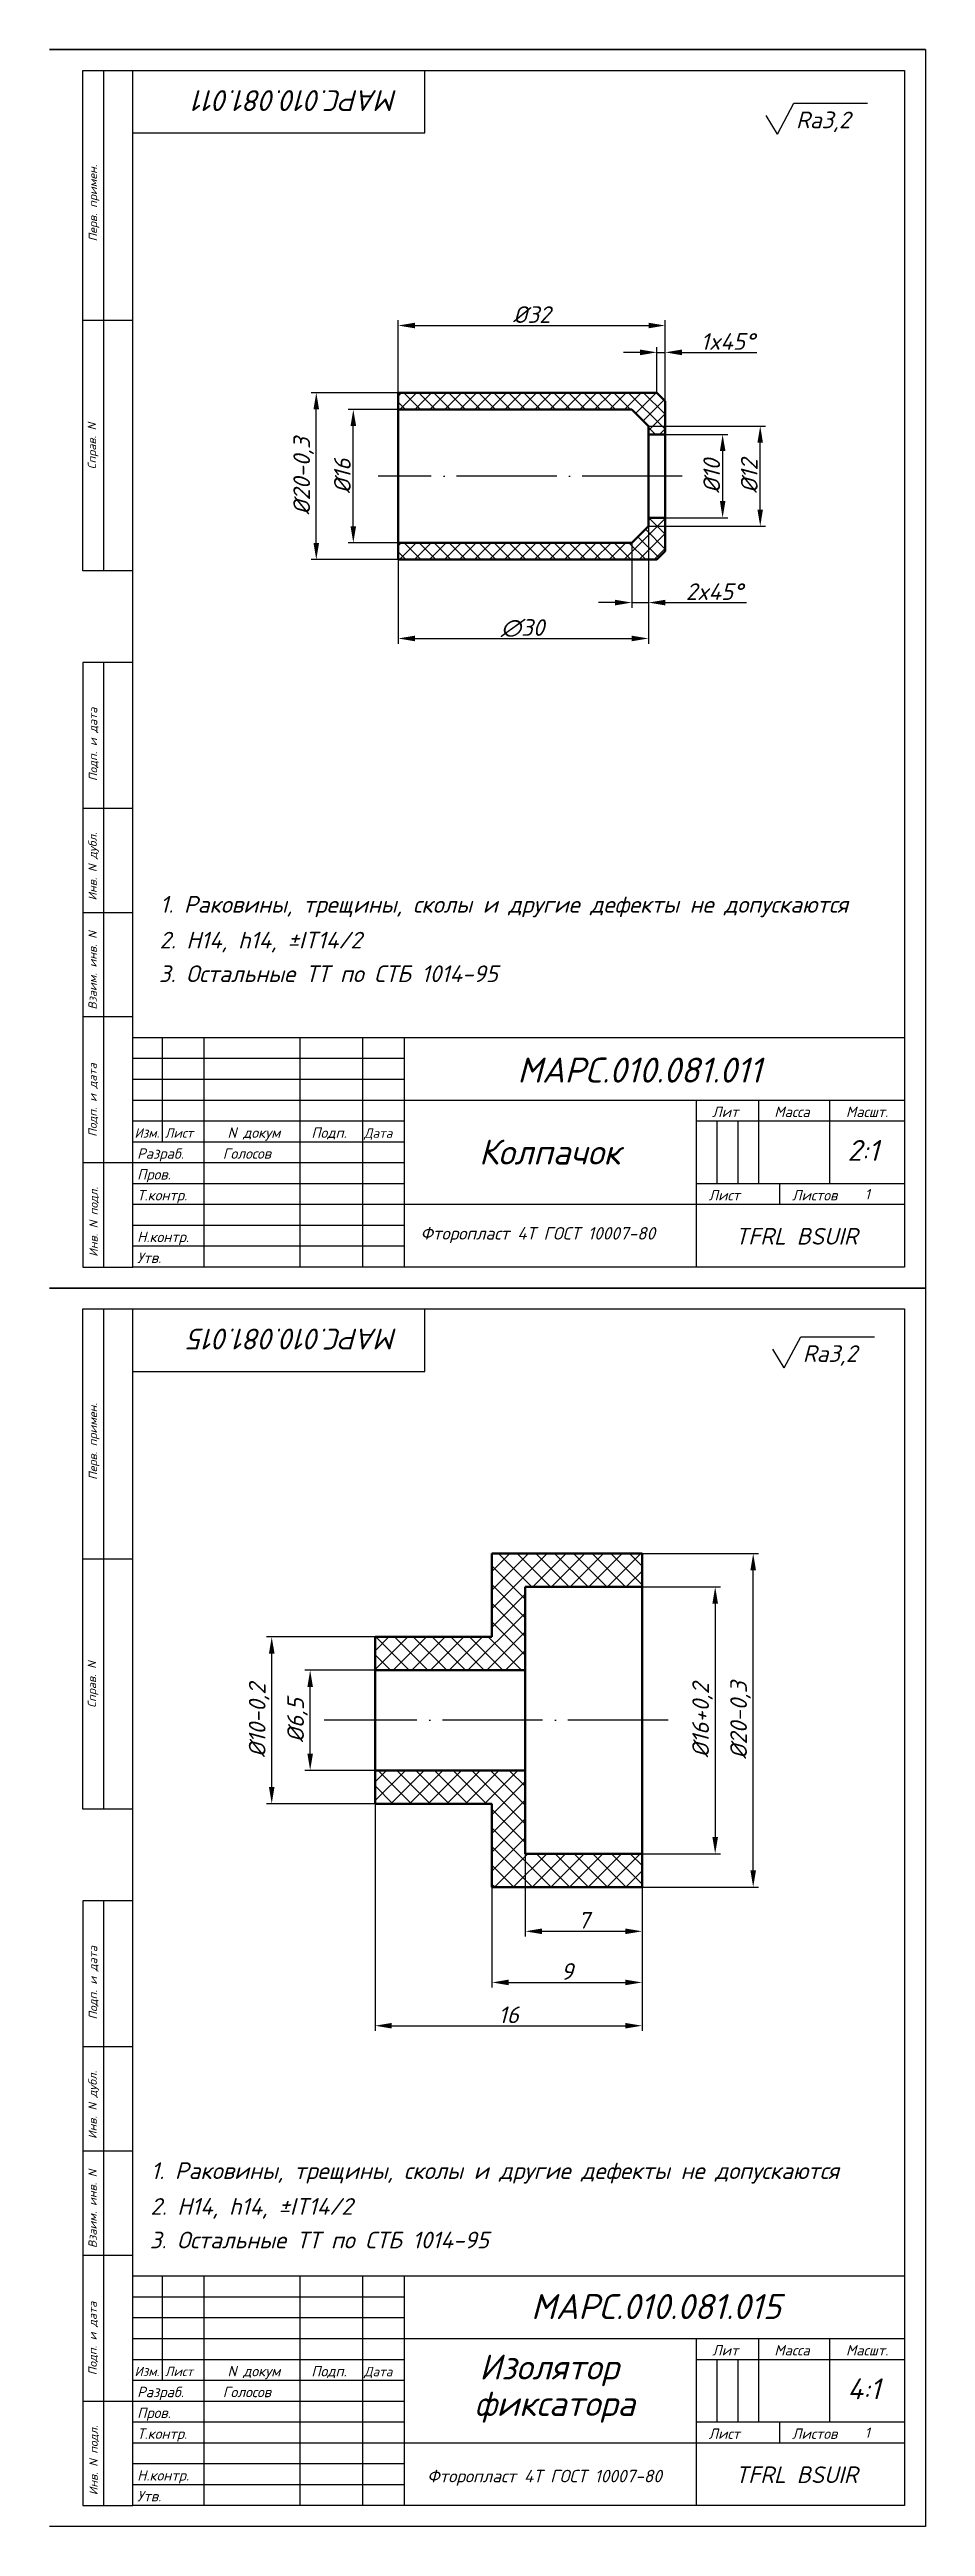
# Model space of a CAD drawing. Header units: millimetres. Extents: x -5427 to 3670, y -5891 to 948.
# Drawn here: x -3957 to -3747, y 57 to 651 of the extents above; entities that cross this region are included whole.
import ezdxf
from ezdxf.enums import TextEntityAlignment as Align

# ---------------------------------------------------------------- set-up
doc = ezdxf.new("R2010")
doc.units = ezdxf.units.MM
doc.header["$MEASUREMENT"] = 0
doc.linetypes.add('ACAD_ISO04W100', pattern=[30, 24, -3, 0, -3])
doc.layers.add('оси', color=1, linetype='ACAD_ISO04W100')
doc.layers.add('Толстые', color=7, linetype='Continuous', lineweight=50)
doc.layers.add('Тонкие', color=140, linetype='Continuous', lineweight=25)
doc.styles.get("Standard").update_dxf_attribs({"font": 'isocpeui.ttf'})
doc.styles.add('Для рамки', font='simplex.shx', dxfattribs={"oblique": 15, "height": 4})
doc.dimstyles.new('ISO-25', dxfattribs={"dimtxt": 4, "dimasz": 4, "dimexe": 1.25, "dimexo": 0, "dimtad": 1, "dimtxsty": 'Standard', "dimcen": 2.5, "dimadec": 0, "dimazin": 0, "dimtfac": 1, "dimtmove": 0, "dimatfit": 3, "dimfxl": 1, "dimarcsym": 0})

msp = doc.modelspace()

# ---------------------------------------------------------------- texts
at = {"layer": 'Тонкие'}
for s, p in [('МАРС.010.081.011', (-3873.557, 641.749)), ('МАРС.010.081.015', (-3873.557, 344.749))]:
    msp.add_text(s, height=5, rotation=180, dxfattribs=at).set_placement(p)
for s, height, p in [('Ra3,2', 4, (-3778.148, 632.614)), ('1. Раковины, трещины, сколы и другие дефекты не допускаются', 4, (-3930.633, 444.486)), ('2. H14, h14, %%pIT14/2', 4, (-3930.757, 435.91)), ('3. Остальные ТТ по СТБ 1014-95', 4, (-3930.926, 427.851)), ('МАРС.010.081.011', 6, (-3844.954, 403.744)), ('Изм.', 2.25, (-3936.75, 390.531)), ('Лист', 2.25, (-3929.463, 390.531)), ('Дата', 2.25, (-3881.714, 390.5)), ('Разраб.', 2.5, (-3936.118, 385.486)), ('Голосов', 2.5, (-3915.586, 385.486)), ('Колпачок', 6, (-3854.16, 384.092)), ('2:1', 5, (-3765.83, 384.989)), ('Пров.', 2.5, (-3936.118, 380.486)), ('Т.контр.', 2.5, (-3936.118, 375.486)), ('Лист', 2.5, (-3799.118, 375.486)), ('Листов', 2.5, (-3779.118, 375.486)), ('1', 2.5, (-3761.68, 375.72)), ('Фторопласт 4Т ГОСТ 10007-80', 3, (-3868.188, 366.094)), ('TFRL BSUIR', 4, (-3792.77, 364.891)), ('Утв.', 2.5, (-3936.118, 360.486)), ('Н.контр.', 2.5, (-3936.118, 365.486)), ('Ra3,2', 4, (-3776.529, 336.761)), ('1. Раковины, трещины, сколы и другие дефекты не допускаются', 4, (-3932.808, 140.812)), ('2. H14, h14, %%pIT14/2', 4, (-3932.932, 132.236)), ('3. Остальные ТТ по СТБ 1014-95', 4, (-3933.101, 124.176)), ('МАРС.010.081.015', 6, (-3841.662, 107.214)), ('Изм.', 2.25, (-3936.75, 93.531)), ('Лист', 2.25, (-3929.463, 93.531)), ('Дата', 2.25, (-3881.714, 93.5)), ('Изолятор', 6, (-3854.073, 92.725)), ('Разраб.', 2.5, (-3936.118, 88.486)), ('Голосов', 2.5, (-3915.586, 88.486)), ('фиксатора', 6, (-3855.236, 83.983)), ('4:1', 5, (-3765.83, 87.989)), ('Пров.', 2.5, (-3936.118, 83.486)), ('Т.контр.', 2.5, (-3936.118, 78.486)), ('Лист', 2.5, (-3799.118, 78.486)), ('Листов', 2.5, (-3779.118, 78.486)), ('1', 2.5, (-3761.68, 78.72)), ('TFRL BSUIR', 4, (-3792.77, 67.891)), ('Утв.', 2.5, (-3936.118, 63.486)), ('Н.контр.', 2.5, (-3936.118, 68.486)), ('Фторопласт 4Т ГОСТ 10007-80', 3, (-3866.589, 68.072))]:
    msp.add_text(s, height=height, dxfattribs=at).set_placement(p)
at = {"layer": 'Тонкие', "linetype": 'Continuous', "style": 'Для рамки', "oblique": 15}
for s, p in [('Перв. примен.', (-3945.713, 605.458)), ('Справ. N', (-3945.957, 550.824)), ('Подп. и дата', (-3945.697, 476.045)), ('Инв. N дубл.', (-3945.795, 447.405)), ('Взаим. инв. N', (-3945.795, 421.243)), ('Подп. и дата', (-3945.795, 390.743)), ('Инв. N подл.', (-3945.569, 361.972)), ('Перв. примен.', (-3945.713, 308.458)), ('Справ. N', (-3945.957, 253.824)), ('Подп. и дата', (-3945.697, 179.045)), ('Инв. N дубл.', (-3945.795, 150.405)), ('Взаим. инв. N', (-3945.795, 124.243)), ('Подп. и дата', (-3945.795, 93.743)), ('Инв. N подл.', (-3945.569, 64.972))]:
    msp.add_text(s, height=2, rotation=90, dxfattribs=at).set_placement(p)
at = {"layer": 'Тонкие', "color": 6}
msp.add_text('∅30', height=4, dxfattribs=at).set_placement((-3848.918, 510.875))
at = {"layer": 'Тонкие'}
for s, p in [('Лит', (-3795.118, 395.486)), ('Масса', (-3779.118, 395.486)), ('Масшт.', (-3761.118, 395.486)), ('N докум', (-3908.118, 390.486)), ('Подп.', (-3890.118, 390.486)), ('Лит', (-3795.118, 98.486)), ('Масса', (-3779.118, 98.486)), ('Масшт.', (-3761.118, 98.486)), ('N докум', (-3908.118, 93.486)), ('Подп.', (-3890.118, 93.486))]:
    msp.add_text(s, height=2.5, dxfattribs=at).set_placement(p, align=Align.CENTER)
at = {"layer": 'Тонкие', "color": 6, "insert": (-3841.517, 587.928), "char_height": 4, "attachment_point": 5}
msp.add_mtext('%%c32', dxfattribs=at)

# ---------------------------------------------------------------- blocks, each defined once
blk = doc.blocks.new('*D626')
at = {"layer": 'Defpoints', "color": 0, "transparency": 16777216}
for p in [(-3894.64, 262.81), (-3879.06, 262.81), (-3879.06, 238.81)]:
    blk.add_point(p, dxfattribs=at)
at = {"layer": 'Тонкие', "color": 0, "lineweight": -2, "transparency": 16777216}
for p, q in [((-3879.06, 262.81), (-3895.89, 262.81)), ((-3894.64, 242.81), (-3894.64, 258.81)), ((-3879.06, 238.81), (-3895.89, 238.81))]:
    blk.add_line(p, q, dxfattribs=at)
at = {"layer": 'Тонкие', "color": 0, "transparency": 16777216}
for points in [[(-3895.3, 258.81), (-3893.97, 258.81), (-3894.64, 262.81)], [(-3895.3, 242.81), (-3893.97, 242.81), (-3894.64, 238.81)]]:
    blk.add_solid(points, dxfattribs=at)
at = {"layer": 'Тонкие', "color": 0, "transparency": 16777216, "insert": (-3897.66, 250.81), "char_height": 4, "attachment_point": 5, "rotation": 90}
blk.add_mtext('%%c6,5', dxfattribs=at)
blk = doc.blocks.new('*D627')
at = {"layer": 'Defpoints', "color": 0, "transparency": 16777216}
for p in [(-3903.85, 270.81), (-3879.06, 270.81), (-3879.06, 230.81)]:
    blk.add_point(p, dxfattribs=at)
at = {"layer": 'Тонкие', "color": 0, "lineweight": -2, "transparency": 16777216}
for p, q in [((-3879.06, 270.81), (-3905.1, 270.81)), ((-3903.85, 234.81), (-3903.85, 266.81)), ((-3879.06, 230.81), (-3905.1, 230.81))]:
    blk.add_line(p, q, dxfattribs=at)
at = {"layer": 'Тонкие', "color": 0, "transparency": 16777216}
for points in [[(-3904.52, 266.81), (-3903.18, 266.81), (-3903.85, 270.81)], [(-3904.52, 234.81), (-3903.18, 234.81), (-3903.85, 230.81)]]:
    blk.add_solid(points, dxfattribs=at)
at = {"layer": 'Тонкие', "color": 0, "transparency": 16777216, "insert": (-3906.87, 250.81), "char_height": 4, "attachment_point": 5, "rotation": 90}
blk.add_mtext('%%c10-0,2', dxfattribs=at)
blk = doc.blocks.new('*D628')
at = {"layer": 'Defpoints', "color": 0, "transparency": 16777216}
for p in [(-3815.06, 282.81), (-3815.48, 218.81), (-3797.53, 218.81)]:
    blk.add_point(p, dxfattribs=at)
at = {"layer": 'Тонкие', "color": 0, "lineweight": -2, "transparency": 16777216}
for p, q in [((-3815.06, 282.81), (-3796.28, 282.81)), ((-3797.53, 278.81), (-3797.53, 222.81)), ((-3815.48, 218.81), (-3796.28, 218.81))]:
    blk.add_line(p, q, dxfattribs=at)
at = {"layer": 'Тонкие', "color": 0, "transparency": 16777216}
for points in [[(-3798.2, 278.81), (-3796.86, 278.81), (-3797.53, 282.81)], [(-3798.2, 222.81), (-3796.86, 222.81), (-3797.53, 218.81)]]:
    blk.add_solid(points, dxfattribs=at)
at = {"layer": 'Тонкие', "color": 0, "transparency": 16777216, "insert": (-3800.55, 250.81), "char_height": 4, "attachment_point": 5, "rotation": 90}
blk.add_mtext('%%c16+0,2', dxfattribs=at)
blk = doc.blocks.new('*D629')
at = {"layer": 'Defpoints', "color": 0, "transparency": 16777216}
for p in [(-3815.06, 290.81), (-3788.42, 290.81), (-3815.06, 210.81)]:
    blk.add_point(p, dxfattribs=at)
at = {"layer": 'Тонкие', "color": 0, "lineweight": -2, "transparency": 16777216}
for p, q in [((-3815.06, 290.81), (-3787.17, 290.81)), ((-3788.42, 214.81), (-3788.42, 286.81)), ((-3815.06, 210.81), (-3787.17, 210.81))]:
    blk.add_line(p, q, dxfattribs=at)
at = {"layer": 'Тонкие', "color": 0, "transparency": 16777216}
for points in [[(-3789.09, 286.81), (-3787.75, 286.81), (-3788.42, 290.81)], [(-3789.09, 214.81), (-3787.75, 214.81), (-3788.42, 210.81)]]:
    blk.add_solid(points, dxfattribs=at)
at = {"layer": 'Тонкие', "color": 0, "transparency": 16777216, "insert": (-3791.45, 250.81), "char_height": 4, "attachment_point": 5, "rotation": 90}
blk.add_mtext('%%c20-0,3', dxfattribs=at)
blk = doc.blocks.new('*D630')
at = {"layer": 'Defpoints', "color": 0, "transparency": 16777216}
for p in [(-3843.06, 218.81), (-3815.06, 218.81), (-3815.06, 200.21)]:
    blk.add_point(p, dxfattribs=at)
at = {"layer": 'Тонкие', "color": 0, "lineweight": -2, "transparency": 16777216}
for p, q in [((-3843.06, 218.81), (-3843.06, 198.96)), ((-3815.06, 218.81), (-3815.06, 198.96)), ((-3839.06, 200.21), (-3819.06, 200.21))]:
    blk.add_line(p, q, dxfattribs=at)
at = {"layer": 'Тонкие', "color": 0, "transparency": 16777216}
for points in [[(-3839.06, 200.88), (-3839.06, 199.54), (-3843.06, 200.21)], [(-3819.06, 200.88), (-3819.06, 199.54), (-3815.06, 200.21)]]:
    blk.add_solid(points, dxfattribs=at)
at = {"layer": 'Тонкие', "color": 0, "transparency": 16777216, "insert": (-3829.06, 202.86), "char_height": 4, "attachment_point": 5}
blk.add_mtext('7', dxfattribs=at)
blk = doc.blocks.new('*D631')
at = {"layer": 'Defpoints', "color": 0, "transparency": 16777216}
for p in [(-3851.06, 210.81), (-3815.06, 210.81), (-3815.06, 187.95)]:
    blk.add_point(p, dxfattribs=at)
at = {"layer": 'Тонкие', "color": 0, "lineweight": -2, "transparency": 16777216}
for p, q in [((-3851.06, 210.81), (-3851.06, 186.7)), ((-3815.06, 210.81), (-3815.06, 186.7)), ((-3847.06, 187.95), (-3819.06, 187.95))]:
    blk.add_line(p, q, dxfattribs=at)
at = {"layer": 'Тонкие', "color": 0, "transparency": 16777216}
for points in [[(-3847.06, 188.62), (-3847.06, 187.28), (-3851.06, 187.95)], [(-3819.06, 188.62), (-3819.06, 187.28), (-3815.06, 187.95)]]:
    blk.add_solid(points, dxfattribs=at)
at = {"layer": 'Тонкие', "color": 0, "transparency": 16777216, "insert": (-3833.06, 190.58), "char_height": 4, "attachment_point": 5}
blk.add_mtext('9', dxfattribs=at)
blk = doc.blocks.new('*D632')
at = {"layer": 'Defpoints', "color": 0, "transparency": 16777216}
for p in [(-3879.06, 230.81), (-3815.06, 210.81), (-3815.06, 177.57)]:
    blk.add_point(p, dxfattribs=at)
at = {"layer": 'Тонкие', "color": 0, "lineweight": -2, "transparency": 16777216}
for p, q in [((-3879.06, 230.81), (-3879.06, 176.32)), ((-3815.06, 210.81), (-3815.06, 176.32)), ((-3875.06, 177.57), (-3819.06, 177.57))]:
    blk.add_line(p, q, dxfattribs=at)
at = {"layer": 'Тонкие', "color": 0, "transparency": 16777216}
for points in [[(-3875.06, 178.24), (-3875.06, 176.9), (-3879.06, 177.57)], [(-3819.06, 178.24), (-3819.06, 176.9), (-3815.06, 177.57)]]:
    blk.add_solid(points, dxfattribs=at)
at = {"layer": 'Тонкие', "color": 0, "transparency": 16777216, "insert": (-3847.06, 180.19), "char_height": 4, "attachment_point": 5}
blk.add_mtext('16', dxfattribs=at)
blk = doc.blocks.new('*D593')
at = {"layer": 'Defpoints', "color": 0, "transparency": 16777216}
for p in [(-3884.29, 565.18), (-3873.52, 565.18), (-3873.52, 533.18)]:
    blk.add_point(p, dxfattribs=at)
at = {"layer": 'Тонкие', "color": 0, "lineweight": -2, "transparency": 16777216}
for p, q in [((-3873.52, 565.18), (-3885.54, 565.18)), ((-3884.29, 537.18), (-3884.29, 561.18)), ((-3873.52, 533.18), (-3885.54, 533.18))]:
    blk.add_line(p, q, dxfattribs=at)
at = {"layer": 'Тонкие', "color": 0, "transparency": 16777216}
for points in [[(-3884.96, 561.18), (-3883.62, 561.18), (-3884.29, 565.18)], [(-3884.96, 537.18), (-3883.62, 537.18), (-3884.29, 533.18)]]:
    blk.add_solid(points, dxfattribs=at)
at = {"layer": 'Тонкие', "color": 0, "transparency": 16777216, "insert": (-3886.91, 549.18), "char_height": 4, "attachment_point": 5, "rotation": 90}
blk.add_mtext('%%c16', dxfattribs=at)
blk = doc.blocks.new('*D594')
at = {"layer": 'Defpoints', "color": 0, "transparency": 16777216}
for p in [(-3893.17, 569.18), (-3873.52, 569.18), (-3873.52, 529.18)]:
    blk.add_point(p, dxfattribs=at)
at = {"layer": 'Тонкие', "color": 0, "lineweight": -2, "transparency": 16777216}
for p, q in [((-3873.52, 569.18), (-3894.42, 569.18)), ((-3893.17, 533.18), (-3893.17, 565.18)), ((-3873.52, 529.18), (-3894.42, 529.18))]:
    blk.add_line(p, q, dxfattribs=at)
at = {"layer": 'Тонкие', "color": 0, "transparency": 16777216}
for points in [[(-3893.84, 565.18), (-3892.5, 565.18), (-3893.17, 569.18)], [(-3893.84, 533.18), (-3892.5, 533.18), (-3893.17, 529.18)]]:
    blk.add_solid(points, dxfattribs=at)
at = {"layer": 'Тонкие', "color": 0, "transparency": 16777216, "insert": (-3896.2, 549.18), "char_height": 4, "attachment_point": 5, "rotation": 90}
blk.add_mtext('%%c20-0,3', dxfattribs=at)
blk = doc.blocks.new('*D595')
at = {"layer": 'Defpoints', "color": 0, "transparency": 16777216}
for p in [(-3809.52, 559.18), (-3809.52, 539.18), (-3795.74, 539.18)]:
    blk.add_point(p, dxfattribs=at)
at = {"layer": 'Тонкие', "color": 0, "lineweight": -2, "transparency": 16777216}
for p, q in [((-3809.52, 559.18), (-3794.49, 559.18)), ((-3795.74, 555.18), (-3795.74, 543.18)), ((-3809.52, 539.18), (-3794.49, 539.18))]:
    blk.add_line(p, q, dxfattribs=at)
at = {"layer": 'Тонкие', "color": 0, "transparency": 16777216}
for points in [[(-3796.4, 555.18), (-3795.07, 555.18), (-3795.74, 559.18)], [(-3796.4, 543.18), (-3795.07, 543.18), (-3795.74, 539.18)]]:
    blk.add_solid(points, dxfattribs=at)
at = {"layer": 'Тонкие', "color": 0, "transparency": 16777216, "insert": (-3798.36, 549.18), "char_height": 4, "attachment_point": 5, "rotation": 90}
blk.add_mtext('%%c10', dxfattribs=at)
blk = doc.blocks.new('*D596')
at = {"layer": 'Defpoints', "color": 0, "transparency": 16777216}
for p in [(-3813.52, 537.18), (-3817.52, 533.18), (-3813.52, 518.86)]:
    blk.add_point(p, dxfattribs=at)
at = {"layer": 'Тонкие', "color": 0, "lineweight": -2, "transparency": 16777216}
for p, q in [((-3813.52, 537.18), (-3813.52, 517.61)), ((-3817.52, 533.18), (-3817.52, 517.61)), ((-3821.52, 518.86), (-3825.52, 518.86)), ((-3817.52, 518.86), (-3813.52, 518.86)), ((-3809.52, 518.86), (-3790.01, 518.86))]:
    blk.add_line(p, q, dxfattribs=at)
at = {"layer": 'Тонкие', "color": 0, "transparency": 16777216}
for points in [[(-3821.52, 519.53), (-3821.52, 518.19), (-3817.52, 518.86)], [(-3809.52, 519.53), (-3809.52, 518.19), (-3813.52, 518.86)]]:
    blk.add_solid(points, dxfattribs=at)
at = {"layer": 'Тонкие', "color": 0, "transparency": 16777216, "insert": (-3797.76, 521.48), "char_height": 4, "attachment_point": 5}
blk.add_mtext('2x45%%d', dxfattribs=at)
blk = doc.blocks.new('*D597')
at = {"layer": 'Defpoints', "color": 0, "transparency": 16777216}
for p in [(-3809.52, 578.86), (-3811.52, 569.18), (-3809.52, 567.18)]:
    blk.add_point(p, dxfattribs=at)
at = {"layer": 'Тонкие', "color": 0, "lineweight": -2, "transparency": 16777216}
for p, q in [((-3815.52, 578.86), (-3819.52, 578.86)), ((-3811.52, 569.18), (-3811.52, 580.11)), ((-3811.52, 578.86), (-3809.52, 578.86)), ((-3809.52, 567.18), (-3809.52, 580.11)), ((-3805.52, 578.86), (-3787.58, 578.86))]:
    blk.add_line(p, q, dxfattribs=at)
at = {"layer": 'Тонкие', "color": 0, "transparency": 16777216}
for points in [[(-3815.52, 579.53), (-3815.52, 578.19), (-3811.52, 578.86)], [(-3805.52, 579.53), (-3805.52, 578.19), (-3809.52, 578.86)]]:
    blk.add_solid(points, dxfattribs=at)
at = {"layer": 'Тонкие', "color": 0, "transparency": 16777216, "insert": (-3794.55, 581.48), "char_height": 4, "attachment_point": 5}
blk.add_mtext('1x45%%d', dxfattribs=at)
blk = doc.blocks.new('*D598')
at = {"layer": 'Defpoints', "color": 0, "transparency": 16777216}
for p in [(-3813.52, 561.18), (-3786.73, 561.18), (-3813.52, 537.18)]:
    blk.add_point(p, dxfattribs=at)
at = {"layer": 'Тонкие', "color": 0, "lineweight": -2, "transparency": 16777216}
for p, q in [((-3813.52, 561.18), (-3785.48, 561.18)), ((-3786.73, 541.18), (-3786.73, 557.18)), ((-3813.52, 537.18), (-3785.48, 537.18))]:
    blk.add_line(p, q, dxfattribs=at)
at = {"layer": 'Тонкие', "color": 0, "transparency": 16777216}
for points in [[(-3787.4, 557.18), (-3786.07, 557.18), (-3786.73, 561.18)], [(-3787.4, 541.18), (-3786.07, 541.18), (-3786.73, 537.18)]]:
    blk.add_solid(points, dxfattribs=at)
at = {"layer": 'Тонкие', "color": 0, "transparency": 16777216, "insert": (-3789.36, 549.18), "char_height": 4, "attachment_point": 5, "rotation": 90}
blk.add_mtext('%%c12', dxfattribs=at)

# ---------------------------------------------------------------- dimensions: what is measured, and where the dimension line sits
at = {"layer": 'Тонкие'}
for base, p1, p2, text, picture, middle in [((-3809.517, 578.86), (-3811.517, 569.181), (-3809.517, 567.181), '1x45%%d', '*D597', (-3794.546, 581.485)), ((-3813.517, 518.858), (-3817.517, 533.181), (-3813.517, 537.181), '2x45%%d', '*D596', (-3797.762, 521.483)), ((-3815.06, 177.569), (-3879.06, 230.812), (-3815.06, 210.812), '16', '*D632', (-3847.06, 180.194)), ((-3815.06, 200.209), (-3843.06, 218.812), (-3815.06, 218.812), '7', '*D630', (-3829.06, 202.86)), ((-3815.06, 187.95), (-3851.06, 210.812), (-3815.06, 210.812), '9', '*D631', (-3833.06, 190.575))]:
    dim = msp.add_linear_dim(base=base, p1=p1, p2=p2, text=text, dimstyle='ISO-25', dxfattribs=at)
    dim.commit()
    dim.dimension.update_dxf_attribs({"geometry": picture, "text_midpoint": middle})
for base, p1, p2, text, picture, middle in [((-3893.171, 569.181), (-3873.517, 529.181), (-3873.517, 569.181), '%%c20-0,3', '*D594', (-3896.196, 549.181)), ((-3884.29, 565.181), (-3873.517, 533.181), (-3873.517, 565.181), '%%c16', '*D593', (-3886.915, 549.181)), ((-3786.733, 561.181), (-3813.517, 537.181), (-3813.517, 561.181), '%%c12', '*D598', (-3789.358, 549.181)), ((-3795.738, 539.181), (-3809.517, 559.181), (-3809.517, 539.181), '%%c10', '*D595', (-3798.363, 549.181)), ((-3788.421, 290.812), (-3815.06, 210.812), (-3815.06, 290.812), '%%c20-0,3', '*D629', (-3791.446, 250.812)), ((-3903.849, 270.812), (-3879.06, 230.812), (-3879.06, 270.812), '%%c10-0,2', '*D627', (-3906.874, 250.812)), ((-3894.636, 262.812), (-3879.06, 238.812), (-3879.06, 262.812), '%%c6,5', '*D626', (-3897.661, 250.812))]:
    dim = msp.add_linear_dim(base=base, p1=p1, p2=p2, angle=90, text=text, dimstyle='ISO-25', dxfattribs=at)
    dim.commit()
    dim.dimension.update_dxf_attribs({"geometry": picture, "text_midpoint": middle})
dim = msp.add_linear_dim(base=(-3797.53, 218.812), p1=(-3815.06, 282.812), p2=(-3815.481, 218.812), angle=90, text='%%c16+0,2', dimstyle='ISO-25', dxfattribs=at)
dim.commit()
dim.dimension.update_dxf_attribs({"geometry": '*D628', "text_midpoint": (-3797.53, 250.812), "dimtype": 160})

# ---------------------------------------------------------------- hatches: boundary and pattern name
at = {"layer": 'Тонкие'}
h = msp.add_hatch(dxfattribs=at)
h.set_pattern_fill('ANSI37', color=256, scale=0.8, angle=90, style=0)
h.set_pattern_definition([(135, (-8127.2823, 916.097), (-1.7960512, -1.7960512), []), (225, (-8127.2823, 916.097), (1.7960512, -1.7960512), [])])
h.paths.add_polyline_path([(-3873.517, 569.181), (-3873.517, 565.181), (-3817.517, 565.181), (-3813.517, 561.181), (-3813.517, 559.181), (-3809.517, 559.181), (-3809.517, 567.181), (-3811.517, 569.181)])
h.paths.add_polyline_path([(-3811.517, 529.181), (-3809.517, 531.181), (-3809.517, 539.181), (-3813.517, 539.181), (-3813.517, 537.181), (-3817.517, 533.181), (-3873.517, 533.181), (-3873.517, 529.181)])
h = msp.add_hatch(dxfattribs=at)
h.set_pattern_fill('ANSI37', color=256, style=0)
h.set_pattern_definition([(45, (-6014.612, 1328.9053), (-2.245064, 2.245064), []), (135, (-6014.612, 1328.9053), (-2.245064, -2.245064), [])])
h.paths.add_polyline_path([(-3879.06, 270.812), (-3879.06, 262.812), (-3843.06, 262.812), (-3843.06, 282.812), (-3815.06, 282.812), (-3815.06, 290.812), (-3851.06, 290.812), (-3851.06, 270.812)])
h.paths.add_polyline_path([(-3851.06, 230.812), (-3851.06, 210.812), (-3815.06, 210.812), (-3815.06, 218.812), (-3843.06, 218.812), (-3843.06, 238.812), (-3879.06, 238.812), (-3879.06, 230.812)])

# ---------------------------------------------------------------- linework, layer by layer
for p, q in [((-3957.118, 651.486), (-3747.118, 651.486)), ((-3747.118, 651.486), (-3957.118, 651.486)), ((-3747.118, 651.486), (-3747.118, 354.486)), ((-3949.118, 526.486), (-3949.118, 646.486)), ((-3949.118, 646.486), (-3937.118, 646.486)), ((-3944.118, 526.486), (-3944.118, 646.486)), ((-3937.118, 359.486), (-3937.118, 646.486)), ((-3937.118, 646.486), (-3752.118, 646.486)), ((-3867.118, 631.486), (-3867.118, 646.486)), ((-3752.118, 646.486), (-3752.118, 359.486)), ((-3937.118, 631.486), (-3867.118, 631.486)), ((-3937.118, 586.486), (-3949.118, 586.486)), ((-3937.118, 526.486), (-3949.118, 526.486)), ((-3949.118, 504.486), (-3949.118, 359.486)), ((-3937.118, 504.486), (-3949.118, 504.486)), ((-3944.118, 359.486), (-3944.118, 504.486)), ((-3937.118, 469.486), (-3949.118, 469.486)), ((-3937.118, 444.486), (-3949.118, 444.486)), ((-3937.118, 419.486), (-3949.118, 419.486)), ((-3752.118, 414.486), (-3937.118, 414.486)), ((-3930.118, 414.486), (-3930.118, 389.486)), ((-3930.118, 414.486), (-3930.118, 389.486)), ((-3920.118, 414.486), (-3920.118, 359.486)), ((-3920.118, 414.486), (-3920.118, 359.486)), ((-3897.118, 414.486), (-3897.118, 359.486)), ((-3897.118, 414.486), (-3897.118, 359.486)), ((-3882.118, 414.486), (-3882.118, 359.486)), ((-3882.118, 414.486), (-3882.118, 359.486)), ((-3872.118, 414.486), (-3872.118, 359.486)), ((-3872.118, 414.486), (-3872.118, 359.486)), ((-3752.118, 399.486), (-3872.118, 399.486)), ((-3802.118, 399.486), (-3802.118, 359.486)), ((-3802.118, 399.486), (-3802.118, 359.486)), ((-3787.118, 399.486), (-3787.118, 379.486)), ((-3787.118, 399.486), (-3787.118, 379.486)), ((-3770.118, 399.486), (-3770.118, 379.486)), ((-3770.118, 399.486), (-3770.118, 379.486)), ((-3872.118, 394.486), (-3937.118, 394.486)), ((-3752.118, 394.486), (-3802.118, 394.486)), ((-3872.118, 389.486), (-3937.118, 389.486)), ((-3872.118, 389.486), (-3937.118, 389.486)), ((-3937.118, 384.486), (-3949.118, 384.486)), ((-3752.118, 374.486), (-3872.118, 374.486)), ((-3752.118, 374.486), (-3872.118, 374.486)), ((-3752.118, 379.486), (-3802.118, 379.486)), ((-3752.118, 379.486), (-3802.118, 379.486)), ((-3782.118, 379.486), (-3782.118, 374.486)), ((-3782.118, 379.486), (-3782.118, 374.486)), ((-3949.118, 359.486), (-3937.118, 359.486)), ((-3752.118, 359.486), (-3937.118, 359.486)), ((-3747.118, 354.486), (-3957.118, 354.486)), ((-3957.118, 354.486), (-3747.118, 354.486)), ((-3747.118, 354.486), (-3747.118, 57.486)), ((-3949.118, 229.486), (-3949.118, 349.486)), ((-3949.118, 349.486), (-3937.118, 349.486)), ((-3944.118, 229.486), (-3944.118, 349.486)), ((-3937.118, 349.486), (-3752.118, 349.486)), ((-3937.118, 62.486), (-3937.118, 349.486)), ((-3867.118, 334.486), (-3867.118, 349.486)), ((-3752.118, 349.486), (-3752.118, 62.486)), ((-3937.118, 334.486), (-3867.118, 334.486)), ((-3937.118, 289.486), (-3949.118, 289.486)), ((-3937.118, 229.486), (-3949.118, 229.486)), ((-3949.118, 207.486), (-3949.118, 62.486)), ((-3937.118, 207.486), (-3949.118, 207.486)), ((-3944.118, 62.486), (-3944.118, 207.486)), ((-3937.118, 172.486), (-3949.118, 172.486)), ((-3937.118, 147.486), (-3949.118, 147.486)), ((-3937.118, 122.486), (-3949.118, 122.486)), ((-3752.118, 117.486), (-3937.118, 117.486)), ((-3930.118, 117.486), (-3930.118, 92.486)), ((-3930.118, 117.486), (-3930.118, 92.486)), ((-3920.118, 117.486), (-3920.118, 62.486)), ((-3920.118, 117.486), (-3920.118, 62.486)), ((-3897.118, 117.486), (-3897.118, 62.486)), ((-3897.118, 117.486), (-3897.118, 62.486)), ((-3882.118, 117.486), (-3882.118, 62.486)), ((-3882.118, 117.486), (-3882.118, 62.486)), ((-3872.118, 117.486), (-3872.118, 62.486)), ((-3872.118, 117.486), (-3872.118, 62.486)), ((-3752.118, 102.486), (-3872.118, 102.486)), ((-3802.118, 102.486), (-3802.118, 62.486)), ((-3802.118, 102.486), (-3802.118, 62.486)), ((-3787.118, 102.486), (-3787.118, 82.486)), ((-3787.118, 102.486), (-3787.118, 82.486)), ((-3770.118, 102.486), (-3770.118, 82.486)), ((-3770.118, 102.486), (-3770.118, 82.486)), ((-3872.118, 97.486), (-3937.118, 97.486)), ((-3752.118, 97.486), (-3802.118, 97.486)), ((-3872.118, 92.486), (-3937.118, 92.486)), ((-3872.118, 92.486), (-3937.118, 92.486)), ((-3937.118, 87.486), (-3949.118, 87.486)), ((-3752.118, 77.486), (-3872.118, 77.486)), ((-3752.118, 77.486), (-3872.118, 77.486)), ((-3752.118, 82.486), (-3802.118, 82.486)), ((-3752.118, 82.486), (-3802.118, 82.486)), ((-3782.118, 82.486), (-3782.118, 77.486)), ((-3782.118, 82.486), (-3782.118, 77.486)), ((-3949.118, 62.486), (-3937.118, 62.486)), ((-3752.118, 62.486), (-3937.118, 62.486)), ((-3747.118, 57.486), (-3957.118, 57.486))]:
    msp.add_line(p, q)
at = {"layer": 'оси'}
for p, q in [((-3805.426, 549.181), (-3878.368, 549.181)), ((-3808.822, 250.812), (-3891.267, 250.812)), ((-3808.822, 250.812), (-3891.267, 250.812))]:
    msp.add_line(p, q, dxfattribs=at)
at = {"layer": 'Толстые'}
for p, q in [((-3811.517, 569.181), (-3873.517, 569.181)), ((-3873.517, 529.181), (-3873.517, 569.181)), ((-3873.517, 565.181), (-3817.517, 565.181)), ((-3813.517, 561.181), (-3817.517, 565.181)), ((-3809.517, 567.181), (-3811.517, 569.181)), ((-3809.517, 531.181), (-3809.517, 567.181)), ((-3813.517, 561.181), (-3813.517, 537.181)), ((-3809.517, 559.181), (-3813.517, 559.181)), ((-3813.517, 537.181), (-3817.517, 533.181)), ((-3809.517, 539.181), (-3813.517, 539.181)), ((-3873.517, 533.181), (-3817.517, 533.181)), ((-3873.517, 529.181), (-3873.517, 533.181)), ((-3811.517, 529.181), (-3873.517, 529.181)), ((-3809.517, 531.181), (-3811.517, 529.181)), ((-3851.06, 270.812), (-3851.06, 290.812)), ((-3815.06, 290.812), (-3851.06, 290.812)), ((-3815.06, 290.812), (-3815.06, 282.812)), ((-3843.06, 218.812), (-3843.06, 282.812)), ((-3815.06, 282.812), (-3843.06, 282.812)), ((-3815.06, 282.812), (-3815.06, 210.812)), ((-3879.06, 270.812), (-3851.06, 270.812)), ((-3879.06, 270.812), (-3879.06, 230.812)), ((-3843.06, 262.812), (-3879.06, 262.812)), ((-3879.06, 238.812), (-3843.06, 238.812)), ((-3879.06, 230.812), (-3851.06, 230.812)), ((-3851.06, 230.812), (-3851.06, 210.812)), ((-3815.06, 218.812), (-3843.06, 218.812)), ((-3815.06, 210.812), (-3851.06, 210.812))]:
    msp.add_line(p, q, dxfattribs=at)
at = {"layer": 'Тонкие'}
for p, q in [((-3782.61, 631.188), (-3785.335, 635.643)), ((-3782.61, 631.188), (-3778.645, 638.613)), ((-3778.645, 638.613), (-3760.98, 638.608)), ((-3873.517, 569.181), (-3873.517, 586.553)), ((-3869.517, 585.303), (-3813.517, 585.303)), ((-3809.517, 567.181), (-3809.517, 586.553)), ((-3813.517, 537.181), (-3813.517, 509)), ((-3873.517, 529.181), (-3873.517, 509)), ((-3869.517, 510.25), (-3817.517, 510.25)), ((-3872.118, 409.486), (-3937.118, 409.486)), ((-3872.118, 404.486), (-3937.118, 404.486)), ((-3872.118, 399.486), (-3937.118, 399.486)), ((-3797.118, 394.486), (-3797.118, 379.486)), ((-3797.118, 394.486), (-3797.118, 379.486)), ((-3792.118, 394.486), (-3792.118, 379.486)), ((-3792.118, 394.486), (-3792.118, 379.486)), ((-3872.118, 384.486), (-3937.118, 384.486)), ((-3872.118, 384.486), (-3937.118, 384.486)), ((-3872.118, 379.486), (-3937.118, 379.486)), ((-3872.118, 379.486), (-3937.118, 379.486)), ((-3872.118, 374.486), (-3937.118, 374.486)), ((-3872.118, 374.486), (-3937.118, 374.486)), ((-3872.118, 369.486), (-3937.118, 369.486)), ((-3872.118, 369.486), (-3937.118, 369.486)), ((-3872.118, 364.486), (-3937.118, 364.486)), ((-3872.118, 364.486), (-3937.118, 364.486)), ((-3780.991, 335.335), (-3783.716, 339.79)), ((-3780.991, 335.335), (-3777.026, 342.76)), ((-3777.026, 342.76), (-3759.361, 342.756)), ((-3872.118, 112.486), (-3937.118, 112.486)), ((-3872.118, 107.486), (-3937.118, 107.486)), ((-3872.118, 102.486), (-3937.118, 102.486)), ((-3797.118, 97.486), (-3797.118, 82.486)), ((-3797.118, 97.486), (-3797.118, 82.486)), ((-3792.118, 97.486), (-3792.118, 82.486)), ((-3792.118, 97.486), (-3792.118, 82.486)), ((-3872.118, 87.486), (-3937.118, 87.486)), ((-3872.118, 87.486), (-3937.118, 87.486)), ((-3872.118, 82.486), (-3937.118, 82.486)), ((-3872.118, 82.486), (-3937.118, 82.486)), ((-3872.118, 77.486), (-3937.118, 77.486)), ((-3872.118, 77.486), (-3937.118, 77.486)), ((-3872.118, 72.486), (-3937.118, 72.486)), ((-3872.118, 72.486), (-3937.118, 72.486)), ((-3872.118, 67.486), (-3937.118, 67.486)), ((-3872.118, 67.486), (-3937.118, 67.486))]:
    msp.add_line(p, q, dxfattribs=at)
for points in [[(-3869.517, 585.969), (-3869.517, 584.636), (-3873.517, 585.303)], [(-3813.517, 585.969), (-3813.517, 584.636), (-3809.517, 585.303)], [(-3869.517, 510.916), (-3869.517, 509.583), (-3873.517, 510.25)], [(-3817.517, 510.916), (-3817.517, 509.583), (-3813.517, 510.25)]]:
    msp.add_solid(points, dxfattribs=at)

msp.set_redraw_order([(e.dxf.handle, doc.entitydb.next_handle()) for e in msp.query("TEXT MTEXT ATTDEF DIMENSION ARC_DIMENSION")])  # texts and dimensions are drawn at this point

doc.saveas('drawing.dxf')
